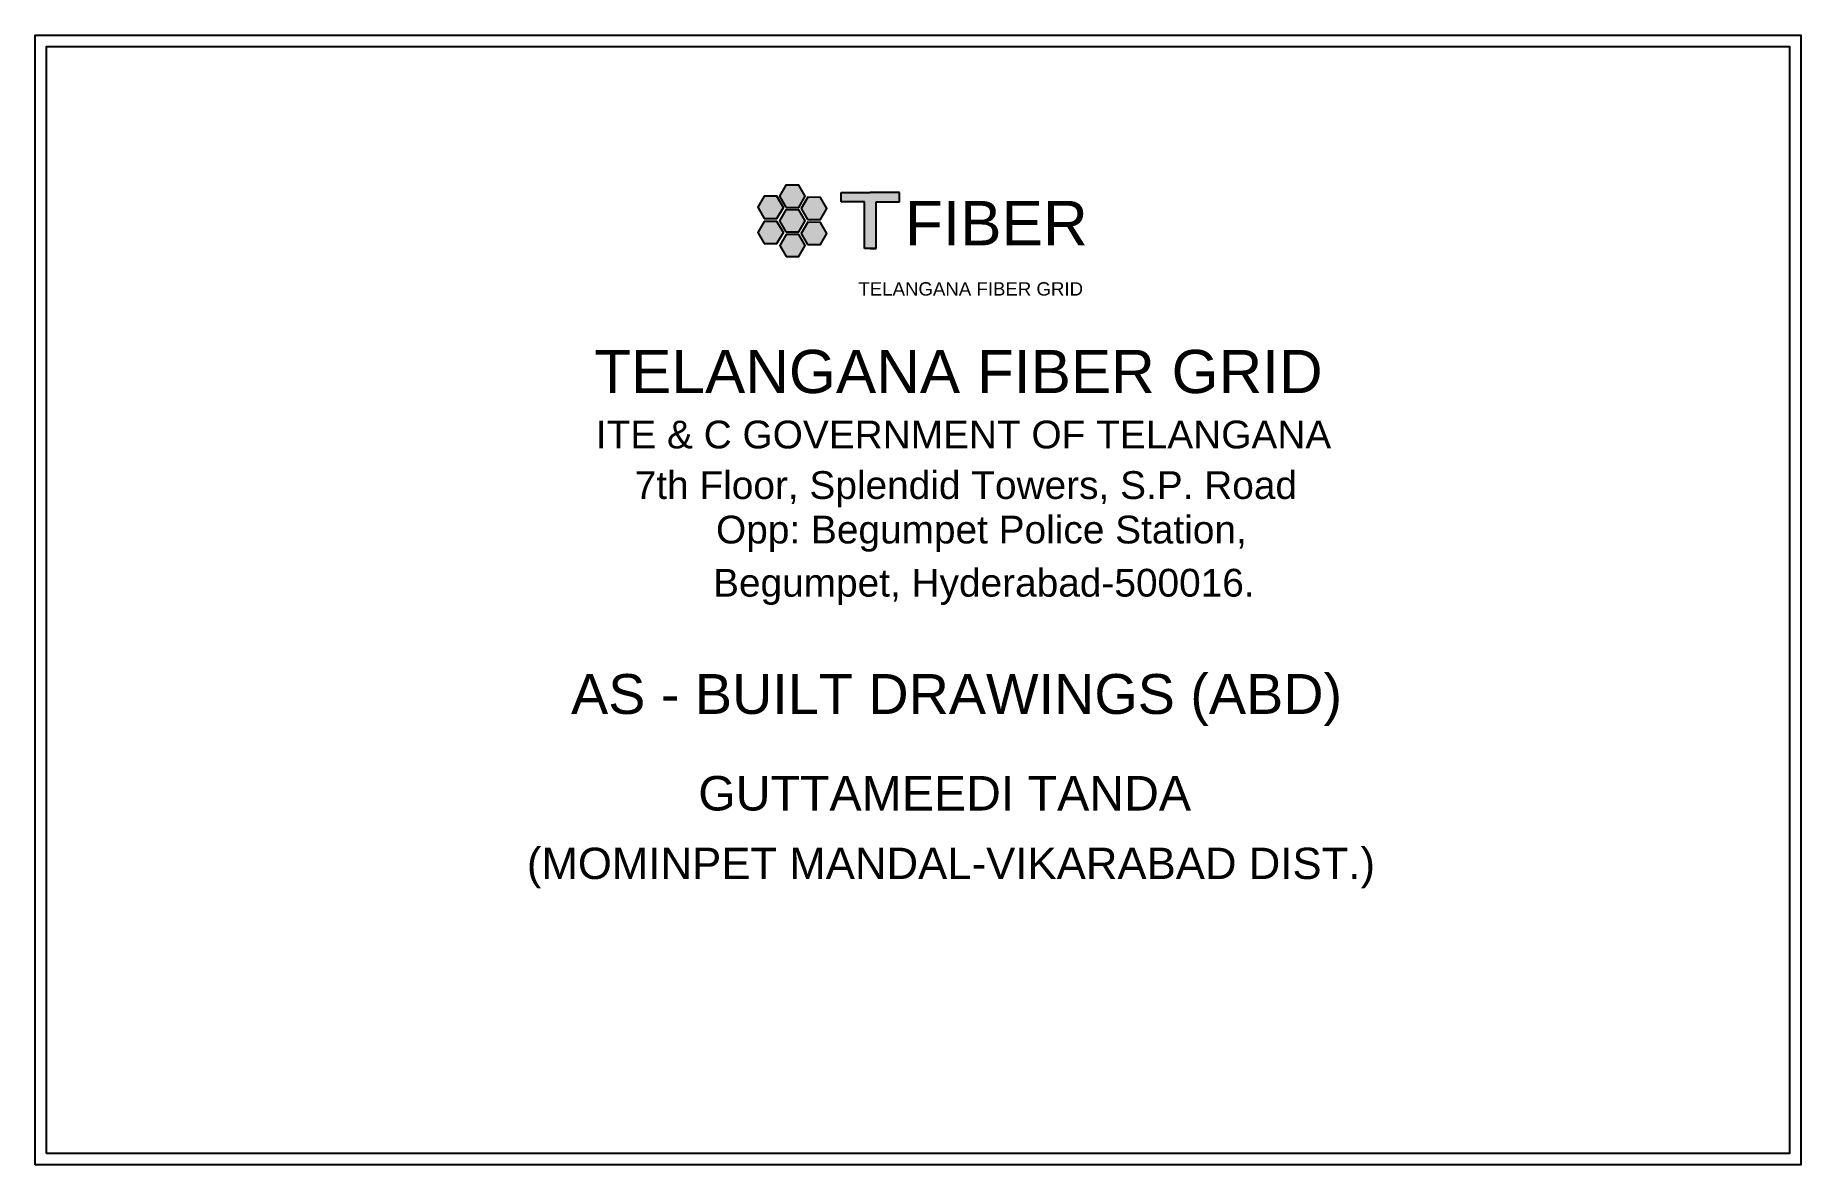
# Model space of a CAD drawing. Header units: inches. Extents: x 389 to 4342, y 151 to 675.
# Drawn here: x 388.9 to 786, y 285.2 to 539.3 of the extents above; entities that cross this region are included whole.
import ezdxf
from ezdxf.enums import TextEntityAlignment as Align

# ---------------------------------------------------------------- set-up
doc = ezdxf.new("R2010")
doc.units = ezdxf.units.IN
doc.header["$MEASUREMENT"] = 0
doc.layers.add('Asbuilt_title', color=7, linetype='Continuous')
doc.layers.add('ROW', color=5, linetype='Continuous')
doc.styles.add('200', font='swisse.ttf')
doc.styles.get("Standard").update_dxf_attribs({"font": 'arial.ttf'})

msp = doc.modelspace()

# ---------------------------------------------------------------- texts
at = {"color": 18, "true_color": 0x000000}
msp.add_text('FIBER', height=10, dxfattribs=at).set_placement((584.55, 492.04))
at = {"color": 252, "true_color": 0x939598}
msp.add_text('TELANGANA FIBER GRID', height=3, dxfattribs=at).set_placement((574.08, 480.74))
at = {"layer": 'ROW', "color": 5, "style": '200'}
for s, height, p in [(' TELANGANA FIBER GRID', 9.7276, (594.69, 463.66)), ('ITE & C GOVERNMENT OF TELANGANA', 6.25, (597.73, 449.48)), ('7th Floor, Splendid Towers, S.P. Road', 6.25, (598.25, 438.11)), ('Opp: Begumpet Police Station,', 6.25, (601.75, 428.1)), ('Begumpet, Hyderabad-500016.', 6.25, (602.3, 416.14))]:
    msp.add_text(s, height=height, dxfattribs=at).set_placement(p, align=Align.MIDDLE_CENTER)
at = {"layer": 'ROW', "color": 6, "style": '200'}
msp.add_text('AS - BUILT DRAWINGS (ABD) ', height=8.9745, dxfattribs=at).set_placement((597.9, 391.11), align=Align.MIDDLE_CENTER)
at = {"layer": 'ROW', "color": 1, "style": '200'}
for s, height, p in [('GUTTAMEEDI TANDA', 7.7624, (593.48, 368.78)), ('(MOMINPET MANDAL-VIKARABAD DIST.)', 7.0435, (594.9, 353.01))]:
    msp.add_text(s, height=height, dxfattribs=at).set_placement(p, align=Align.MIDDLE_CENTER)

# ---------------------------------------------------------------- hatches: boundary and pattern name
h = msp.add_hatch(color=256)
h.set_gradient(color1=(102, 0, 204), color2=(102, 0, 204), tint=1)
h.paths.add_polyline_path([(560.65, 495.08), (562.09, 497.56), (560.66, 500.05), (557.79, 500.06), (556.34, 497.58), (557.77, 495.09)])
h.paths.add_polyline_path([(560.65, 500.58), (562.09, 503.07), (560.66, 505.56), (557.79, 505.57), (556.34, 503.08), (557.77, 500.59)])
h.paths.add_polyline_path([(551.46, 500.6), (552.89, 498.11), (555.76, 498.1), (557.2, 500.58), (555.77, 503.07), (552.9, 503.08)])
h.paths.add_polyline_path([(552.89, 492.45), (555.76, 492.44), (557.2, 494.92), (555.77, 497.41), (552.9, 497.42), (551.46, 494.94)])
h.paths.add_polyline_path([(556.38, 492.01), (557.81, 489.52), (560.68, 489.51), (562.13, 491.99), (560.7, 494.48), (557.82, 494.49)])
h.paths.add_polyline_path([(562.66, 492.25), (565.53, 492.24), (566.97, 494.72), (565.54, 497.21), (562.67, 497.22), (561.23, 494.74)])
h.paths.add_polyline_path([(565.54, 502.83), (562.67, 502.84), (561.23, 500.35), (562.66, 497.86), (565.53, 497.85), (566.97, 500.34)])
h = msp.add_hatch(color=256)
h.set_gradient(color1=(102, 0, 204), color2=(102, 0, 204), tint=1)
h.paths.add_polyline_path([(578.06, 501.85), (583.31, 501.85), (583.31, 503.95), (576.75, 503.95), (570.19, 503.95), (570.19, 501.85), (575.44, 501.85), (575.44, 491.35), (576.75, 491.35), (578.06, 491.35)])

# ---------------------------------------------------------------- linework, layer by layer
for p, q in [((570.19, 501.85), (570.19, 503.95)), ((570.19, 503.95), (576.75, 503.95)), ((575.44, 501.85), (570.19, 501.85)), ((575.44, 491.35), (575.44, 501.85)), ((583.31, 503.95), (576.75, 503.95)), ((578.06, 491.35), (578.06, 501.85)), ((578.06, 501.85), (583.31, 501.85)), ((583.31, 501.85), (583.31, 503.95)), ((576.75, 491.35), (575.44, 491.35)), ((578.06, 491.35), (576.75, 491.35)), ((576.75, 491.35), (578.06, 491.35))]:
    msp.add_line(p, q)
for points in [[(557.77, 500.59), (560.65, 500.58), (562.09, 503.07), (560.66, 505.56), (557.79, 505.57), (556.34, 503.08)], [(552.89, 498.11), (555.76, 498.1), (557.2, 500.58), (555.77, 503.07), (552.9, 503.08), (551.46, 500.6)], [(562.66, 497.86), (565.53, 497.85), (566.97, 500.34), (565.54, 502.83), (562.67, 502.84), (561.23, 500.35)], [(552.89, 492.45), (555.76, 492.44), (557.2, 494.92), (555.77, 497.41), (552.9, 497.42), (551.46, 494.94)], [(557.77, 495.09), (560.65, 495.08), (562.09, 497.56), (560.66, 500.05), (557.79, 500.06), (556.34, 497.58)], [(562.66, 492.25), (565.53, 492.24), (566.97, 494.72), (565.54, 497.21), (562.67, 497.22), (561.23, 494.74)], [(557.81, 489.52), (560.68, 489.51), (562.13, 491.99), (560.7, 494.48), (557.82, 494.49), (556.38, 492.01)]]:
    msp.add_lwpolyline(points, close=True)
at = {"layer": 'Asbuilt_title'}
for points in [[(388.94, 285.22), (388.94, 539.29), (786.03, 539.29), (786.03, 285.22)], [(391.43, 287.71), (391.43, 536.8), (783.54, 536.8), (783.54, 287.71)]]:
    msp.add_lwpolyline(points, close=True, dxfattribs=at)

msp.set_redraw_order([(e.dxf.handle, doc.entitydb.next_handle()) for e in msp.query("TEXT MTEXT ATTDEF DIMENSION ARC_DIMENSION")])  # texts and dimensions are drawn at this point

doc.saveas('drawing.dxf')
